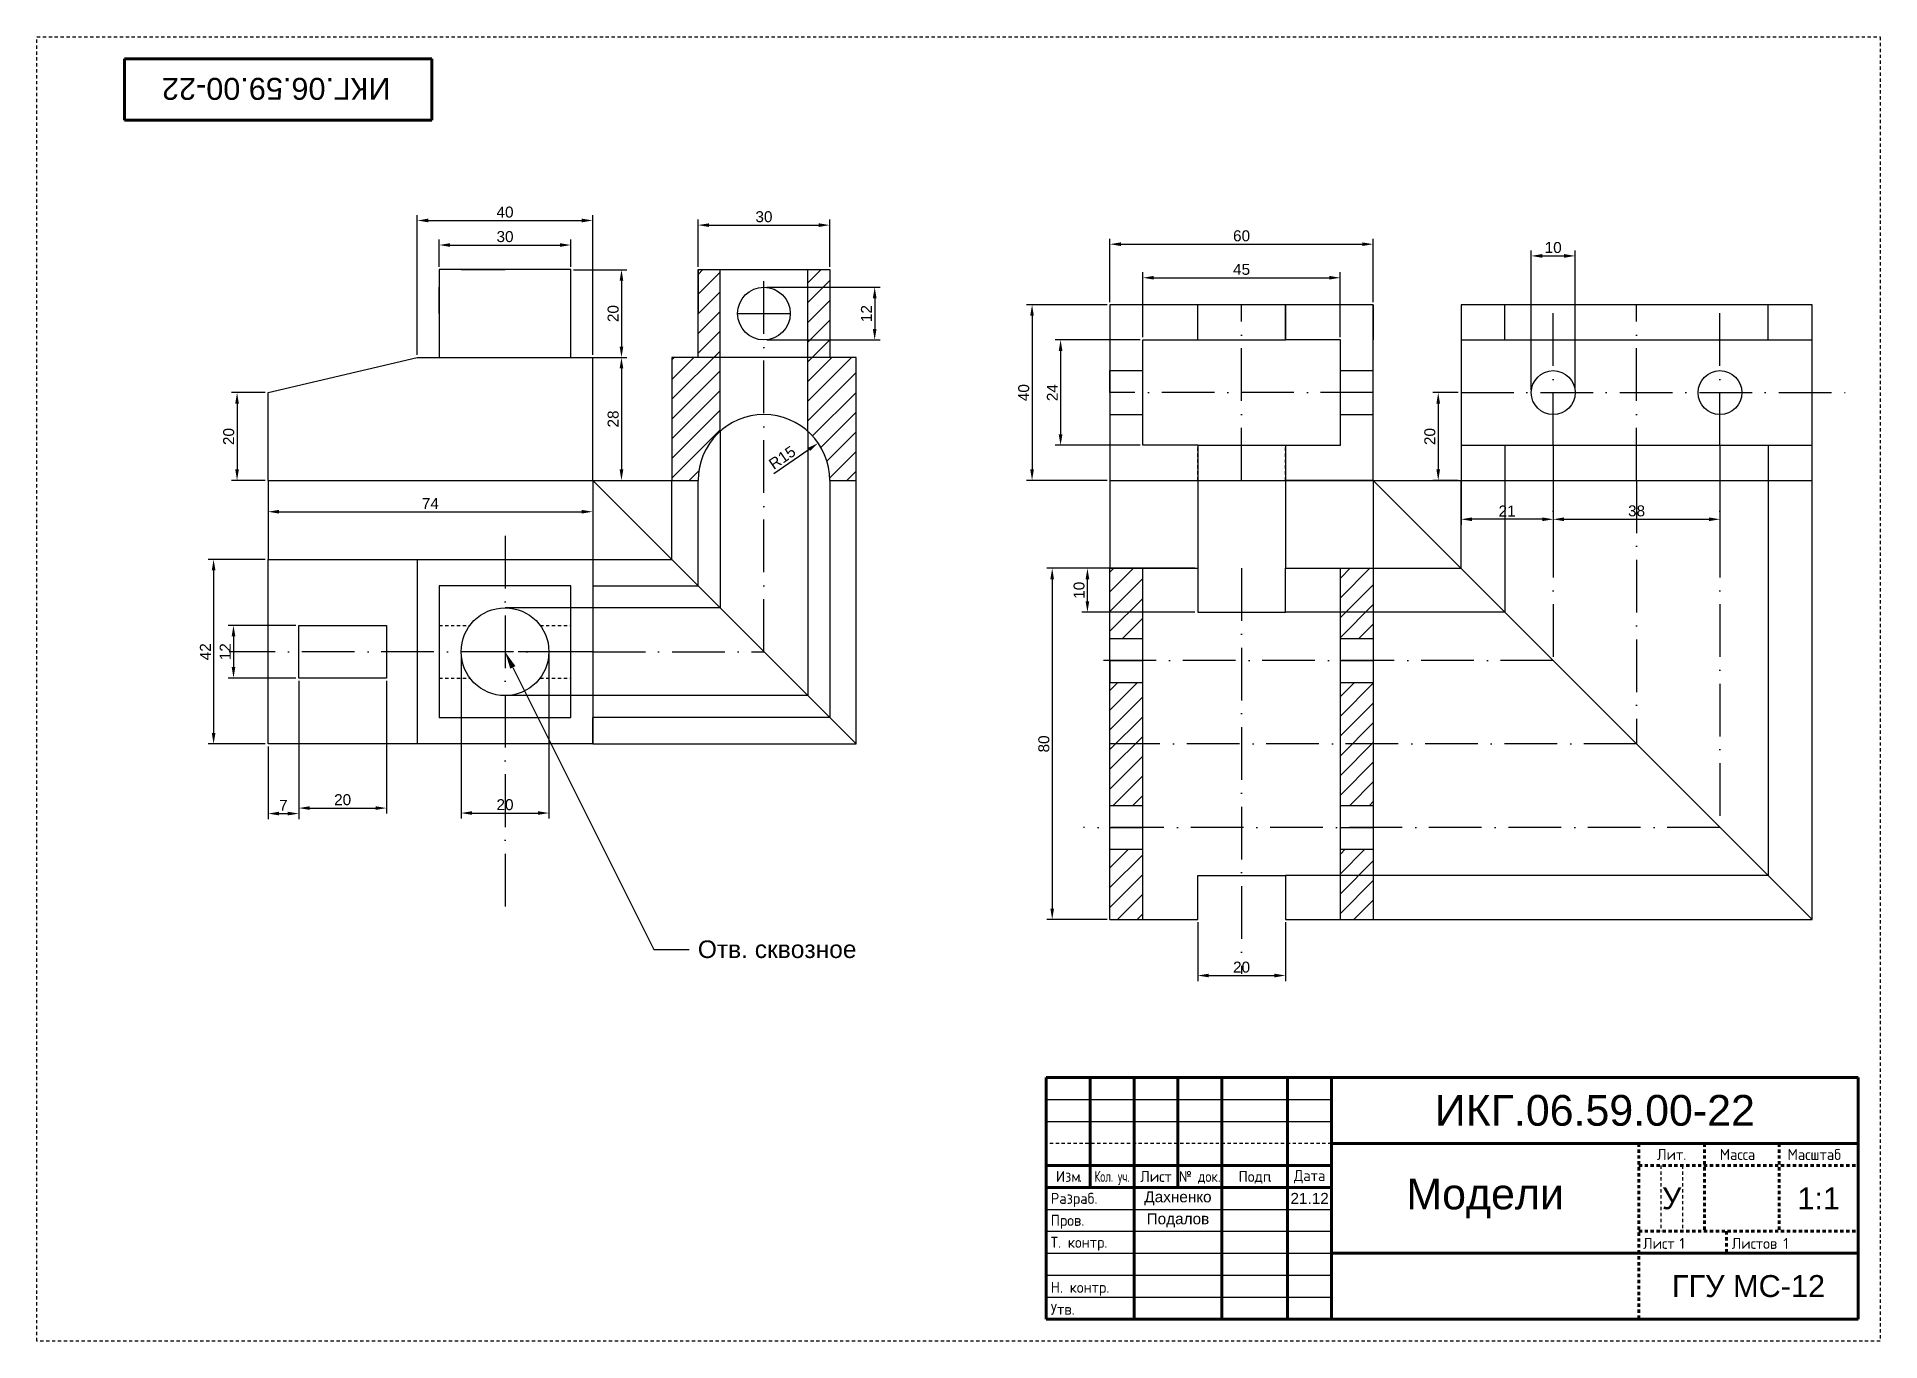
# Model space of a CAD drawing. Header units: millimetres. Extents: x 3198 to 3618, y 2281 to 2578.
import ezdxf
from ezdxf import colors
from ezdxf.entities.mleader import LeaderData, LeaderLine
from ezdxf.enums import TextEntityAlignment as Align
from ezdxf.math import Vec2, Vec3

# ---------------------------------------------------------------- set-up
doc = ezdxf.new("R2010")
doc.units = ezdxf.units.MM
doc.linetypes.add('ACAD_ISO10W100', pattern=[18, 12, -3, 0, -3])
doc.linetypes.add('JIS_02_0.7', pattern=[1.35, 0.75, -0.6])
doc.layers.add('контур', color=7, linetype='Continuous', lineweight=30)
for name, color, linetype in [('оси', 230, 'ACAD_ISO10W100'), ('проекционные', 50, 'Continuous'), ('размеры', 11, 'Continuous'), ('штриховк', 7, 'JIS_02_0.7')]:
    doc.layers.add(name, color=color, linetype=linetype)
doc.styles.add('GOST-2.304_Type-B', font='GOST Common.ttf')
doc.styles.get("Standard").update_dxf_attribs({"font": 'arial.ttf'})
doc.dimstyles.new('ISO-25', dxfattribs={"dimtxt": 2.5, "dimasz": 2.5, "dimexe": 1.25, "dimexo": 0.625, "dimtad": 1, "dimtxsty": 'Standard', "dimcen": 2.5, "dimadec": 0, "dimazin": 0, "dimtfac": 1, "dimtmove": 0, "dimatfit": 3, "dimfxl": 1, "dimarcsym": 0})
pattern_1 = [(45, (100.0193, 276.7203), (-2.245064, 2.245064), [])]

msp = doc.modelspace()

# ---------------------------------------------------------------- texts
at = {"insert": (3252.423, 2566.238), "char_height": 5, "attachment_point": 5, "rotation": 180}
msp.add_mtext_dynamic_manual_height_columns('ИКГ.06.59.00-22', width=70, gutter_width=12.5, heights=[0], dxfattribs=at)
at = {"attachment_point": 5}
for s, width, insert, char_height in [('ИКГ.06.59.00-22', 120, (3552.878, 2333.532), 7), ('Дахненко', 20, (3457.878, 2313.532), 2.5), ('21.12', 10, (3487.878, 2313.532), 2.5), ('Модели', 70, (3527.878, 2313.532), 7), ('У', 5, (3570.378, 2313.532), 5), ('1:1', 18, (3603.878, 2313.532), 5), ('Подалов', 20, (3457.878, 2308.532), 2.5), ('ГГУ МС-12', 50, (3587.878, 2293.532), 5)]:
    msp.add_mtext_dynamic_manual_height_columns(s, width=width, gutter_width=12.5, heights=[0], dxfattribs=dict(at, insert=insert, char_height=char_height))

# ---------------------------------------------------------------- blocks, each defined once
blk = doc.blocks.new('*D71')
at = {"layer": 'Defpoints', "color": 0, "transparency": 16777216}
for p in [(3250.55, 2477.02), (3324.55, 2477.02), (3324.55, 2469.9)]:
    blk.add_point(p, dxfattribs=at)
at = {"layer": 'размеры', "color": 0, "lineweight": -2, "transparency": 16777216}
for p, q in [((3250.55, 2476.4), (3250.55, 2468.65)), ((3324.55, 2476.4), (3324.55, 2468.65)), ((3253.05, 2469.9), (3322.05, 2469.9))]:
    blk.add_line(p, q, dxfattribs=at)
at = {"layer": 'размеры', "color": 0, "transparency": 16777216}
for points in [[(3253.05, 2470.32), (3253.05, 2469.49), (3250.55, 2469.9)], [(3322.05, 2470.32), (3322.05, 2469.49), (3324.55, 2469.9)]]:
    blk.add_solid(points, dxfattribs=at)
at = {"layer": 'размеры', "color": 0, "transparency": 16777216, "insert": (3287.55, 2471.78), "char_height": 2.5, "attachment_point": 5}
blk.add_mtext('74', dxfattribs=at)
blk = doc.blocks.new('*D72')
at = {"layer": 'Defpoints', "color": 0, "transparency": 16777216}
for p in [(3250.55, 2497.02), (3243.49, 2477.02), (3250.55, 2477.02)]:
    blk.add_point(p, dxfattribs=at)
at = {"layer": 'размеры', "color": 0, "lineweight": -2, "transparency": 16777216}
for p, q in [((3249.92, 2497.02), (3242.24, 2497.02)), ((3243.49, 2494.52), (3243.49, 2479.52)), ((3249.92, 2477.02), (3242.24, 2477.02))]:
    blk.add_line(p, q, dxfattribs=at)
at = {"layer": 'размеры', "color": 0, "transparency": 16777216}
for points in [[(3243.08, 2494.52), (3243.91, 2494.52), (3243.49, 2497.02)], [(3243.08, 2479.52), (3243.91, 2479.52), (3243.49, 2477.02)]]:
    blk.add_solid(points, dxfattribs=at)
at = {"layer": 'размеры', "color": 0, "transparency": 16777216, "insert": (3241.59, 2487.02), "char_height": 2.5, "attachment_point": 5, "rotation": 90}
blk.add_mtext('20', dxfattribs=at)
blk = doc.blocks.new('*D73')
at = {"layer": 'Defpoints', "color": 0, "transparency": 16777216}
for p in [(3324.55, 2536.22), (3284.55, 2505.02), (3324.55, 2505.02)]:
    blk.add_point(p, dxfattribs=at)
at = {"layer": 'размеры', "color": 0, "lineweight": -2, "transparency": 16777216}
for p, q in [((3284.55, 2505.65), (3284.55, 2537.47)), ((3324.55, 2505.65), (3324.55, 2537.47)), ((3287.05, 2536.22), (3322.05, 2536.22))]:
    blk.add_line(p, q, dxfattribs=at)
at = {"layer": 'размеры', "color": 0, "transparency": 16777216}
for points in [[(3287.05, 2536.64), (3287.05, 2535.8), (3284.55, 2536.22)], [(3322.05, 2536.64), (3322.05, 2535.8), (3324.55, 2536.22)]]:
    blk.add_solid(points, dxfattribs=at)
at = {"layer": 'размеры', "color": 0, "transparency": 16777216, "insert": (3304.55, 2538.12), "char_height": 2.5, "attachment_point": 5}
blk.add_mtext('40', dxfattribs=at)
blk = doc.blocks.new('*D74')
at = {"layer": 'Defpoints', "color": 0, "transparency": 16777216}
for p in [(3319.55, 2530.64), (3289.55, 2525.02), (3319.55, 2525.02)]:
    blk.add_point(p, dxfattribs=at)
at = {"layer": 'размеры', "color": 0, "lineweight": -2, "transparency": 16777216}
for p, q in [((3289.55, 2525.65), (3289.55, 2531.89)), ((3292.05, 2530.64), (3317.05, 2530.64)), ((3319.55, 2525.65), (3319.55, 2531.89))]:
    blk.add_line(p, q, dxfattribs=at)
at = {"layer": 'размеры', "color": 0, "transparency": 16777216}
for points in [[(3292.05, 2531.05), (3292.05, 2530.22), (3289.55, 2530.64)], [(3317.05, 2531.05), (3317.05, 2530.22), (3319.55, 2530.64)]]:
    blk.add_solid(points, dxfattribs=at)
at = {"layer": 'размеры', "color": 0, "transparency": 16777216, "insert": (3304.55, 2532.54), "char_height": 2.5, "attachment_point": 5}
blk.add_mtext('30', dxfattribs=at)
blk = doc.blocks.new('*D75')
at = {"layer": 'Defpoints', "color": 0, "transparency": 16777216}
for p in [(3324.55, 2505.02), (3324.55, 2477.02), (3331.09, 2477.02)]:
    blk.add_point(p, dxfattribs=at)
at = {"layer": 'размеры', "color": 0, "lineweight": -2, "transparency": 16777216}
for p, q in [((3325.17, 2505.02), (3332.34, 2505.02)), ((3331.09, 2502.52), (3331.09, 2479.52)), ((3325.17, 2477.02), (3332.34, 2477.02))]:
    blk.add_line(p, q, dxfattribs=at)
at = {"layer": 'размеры', "color": 0, "transparency": 16777216}
for points in [[(3330.67, 2502.52), (3331.5, 2502.52), (3331.09, 2505.02)], [(3330.67, 2479.52), (3331.5, 2479.52), (3331.09, 2477.02)]]:
    blk.add_solid(points, dxfattribs=at)
at = {"layer": 'размеры', "color": 0, "transparency": 16777216, "insert": (3329.19, 2491.02), "char_height": 2.5, "attachment_point": 5, "rotation": 90}
blk.add_mtext('28', dxfattribs=at)
blk = doc.blocks.new('*D76')
at = {"layer": 'Defpoints', "color": 0, "transparency": 16777216}
for p in [(3319.55, 2525.02), (3319.55, 2505.02), (3331.09, 2505.02)]:
    blk.add_point(p, dxfattribs=at)
at = {"layer": 'размеры', "color": 0, "lineweight": -2, "transparency": 16777216}
for p, q in [((3320.17, 2525.02), (3332.34, 2525.02)), ((3331.09, 2522.52), (3331.09, 2507.52)), ((3320.17, 2505.02), (3332.34, 2505.02))]:
    blk.add_line(p, q, dxfattribs=at)
at = {"layer": 'размеры', "color": 0, "transparency": 16777216}
for points in [[(3330.67, 2522.52), (3331.5, 2522.52), (3331.09, 2525.02)], [(3330.67, 2507.52), (3331.5, 2507.52), (3331.09, 2505.02)]]:
    blk.add_solid(points, dxfattribs=at)
at = {"layer": 'размеры', "color": 0, "transparency": 16777216, "insert": (3329.19, 2515.02), "char_height": 2.5, "attachment_point": 5, "rotation": 90}
blk.add_mtext('20', dxfattribs=at)
blk = doc.blocks.new('*D77')
at = {"layer": 'Defpoints', "color": 0, "transparency": 16777216}
for p in [(3250.55, 2459.02), (3238.15, 2417.02), (3250.55, 2417.02)]:
    blk.add_point(p, dxfattribs=at)
at = {"layer": 'размеры', "color": 0, "lineweight": -2, "transparency": 16777216}
for p, q in [((3249.92, 2459.02), (3236.9, 2459.02)), ((3238.15, 2456.52), (3238.15, 2419.52)), ((3249.92, 2417.02), (3236.9, 2417.02))]:
    blk.add_line(p, q, dxfattribs=at)
at = {"layer": 'размеры', "color": 0, "transparency": 16777216}
for points in [[(3237.73, 2456.52), (3238.57, 2456.52), (3238.15, 2459.02)], [(3237.73, 2419.52), (3238.57, 2419.52), (3238.15, 2417.02)]]:
    blk.add_solid(points, dxfattribs=at)
at = {"layer": 'размеры', "color": 0, "transparency": 16777216, "insert": (3236.27, 2438.02), "char_height": 2.5, "attachment_point": 5, "rotation": 90}
blk.add_mtext('42', dxfattribs=at)
blk = doc.blocks.new('*D78')
at = {"layer": 'Defpoints', "color": 0, "transparency": 16777216}
for p in [(3257.55, 2444.02), (3242.68, 2432.02), (3257.55, 2432.02)]:
    blk.add_point(p, dxfattribs=at)
at = {"layer": 'размеры', "color": 0, "lineweight": -2, "transparency": 16777216}
for p, q in [((3256.92, 2444.02), (3241.43, 2444.02)), ((3242.68, 2441.52), (3242.68, 2434.52)), ((3256.92, 2432.02), (3241.43, 2432.02))]:
    blk.add_line(p, q, dxfattribs=at)
at = {"layer": 'размеры', "color": 0, "transparency": 16777216}
for points in [[(3242.27, 2441.52), (3243.1, 2441.52), (3242.68, 2444.02)], [(3242.27, 2434.52), (3243.1, 2434.52), (3242.68, 2432.02)]]:
    blk.add_solid(points, dxfattribs=at)
at = {"layer": 'размеры', "color": 0, "transparency": 16777216, "insert": (3240.8, 2438.02), "char_height": 2.5, "attachment_point": 5, "rotation": 90}
blk.add_mtext('12', dxfattribs=at)
blk = doc.blocks.new('*D79')
at = {"layer": 'Defpoints', "color": 0, "transparency": 16777216}
for p in [(3257.55, 2432.02), (3277.55, 2432.02), (3277.55, 2402.41)]:
    blk.add_point(p, dxfattribs=at)
at = {"layer": 'размеры', "color": 0, "lineweight": -2, "transparency": 16777216}
for p, q in [((3257.55, 2431.4), (3257.55, 2401.16)), ((3277.55, 2431.4), (3277.55, 2401.16)), ((3260.05, 2402.41), (3275.05, 2402.41))]:
    blk.add_line(p, q, dxfattribs=at)
at = {"layer": 'размеры', "color": 0, "transparency": 16777216}
for points in [[(3260.05, 2402.83), (3260.05, 2402), (3257.55, 2402.41)], [(3275.05, 2402.83), (3275.05, 2402), (3277.55, 2402.41)]]:
    blk.add_solid(points, dxfattribs=at)
at = {"layer": 'размеры', "color": 0, "transparency": 16777216, "insert": (3267.55, 2404.31), "char_height": 2.5, "attachment_point": 5}
blk.add_mtext('20', dxfattribs=at)
blk = doc.blocks.new('*D80')
at = {"layer": 'Defpoints', "color": 0, "transparency": 16777216}
for p in [(3250.55, 2417.02), (3257.55, 2417.02), (3257.55, 2401.16)]:
    blk.add_point(p, dxfattribs=at)
at = {"layer": 'размеры', "color": 0, "lineweight": -2, "transparency": 16777216}
for p, q in [((3250.55, 2416.4), (3250.55, 2399.91)), ((3257.55, 2416.4), (3257.55, 2399.91)), ((3253.05, 2401.16), (3255.05, 2401.16))]:
    blk.add_line(p, q, dxfattribs=at)
at = {"layer": 'размеры', "color": 0, "transparency": 16777216}
for points in [[(3253.05, 2401.58), (3253.05, 2400.75), (3250.55, 2401.16)], [(3255.05, 2401.58), (3255.05, 2400.75), (3257.55, 2401.16)]]:
    blk.add_solid(points, dxfattribs=at)
at = {"layer": 'размеры', "color": 0, "transparency": 16777216, "insert": (3254.05, 2403.04), "char_height": 2.5, "attachment_point": 5}
blk.add_mtext('7', dxfattribs=at)
blk = doc.blocks.new('*D81')
at = {"layer": 'Defpoints', "color": 0, "transparency": 16777216}
for p in [(3294.55, 2438.02), (3314.55, 2438.02), (3314.55, 2401.28)]:
    blk.add_point(p, dxfattribs=at)
at = {"layer": 'размеры', "color": 0, "lineweight": -2, "transparency": 16777216}
for p, q in [((3294.55, 2437.4), (3294.55, 2400.03)), ((3314.55, 2437.4), (3314.55, 2400.03)), ((3297.05, 2401.28), (3312.05, 2401.28))]:
    blk.add_line(p, q, dxfattribs=at)
at = {"layer": 'размеры', "color": 0, "transparency": 16777216}
for points in [[(3297.05, 2401.7), (3297.05, 2400.87), (3294.55, 2401.28)], [(3312.05, 2401.7), (3312.05, 2400.87), (3314.55, 2401.28)]]:
    blk.add_solid(points, dxfattribs=at)
at = {"layer": 'размеры', "color": 0, "transparency": 16777216, "insert": (3304.55, 2403.18), "char_height": 2.5, "attachment_point": 5}
blk.add_mtext('20', dxfattribs=at)
blk = doc.blocks.new('*D82')
at = {"layer": 'Defpoints', "color": 0, "transparency": 16777216}
for p in [(3375.9, 2485.53), (3363.55, 2477.02)]:
    blk.add_point(p, dxfattribs=at)
at = {"layer": 'размеры', "color": 0, "lineweight": -2, "transparency": 16777216}
blk.add_line((3365.82, 2478.59), (3373.84, 2484.11), dxfattribs=at)
at = {"layer": 'размеры', "color": 0, "transparency": 16777216}
blk.add_solid([(3373.61, 2484.46), (3374.08, 2483.77), (3375.9, 2485.53)], dxfattribs=at)
at = {"layer": 'размеры', "color": 0, "transparency": 16777216, "insert": (3367.72, 2482.21), "char_height": 2.5, "attachment_point": 5, "rotation": 34.5568}
blk.add_mtext('R15', dxfattribs=at)
blk = doc.blocks.new('*D83')
at = {"layer": 'Defpoints', "color": 0, "transparency": 16777216}
for p in [(3363.55, 2521.02), (3363.55, 2509.02), (3388.78, 2509.02)]:
    blk.add_point(p, dxfattribs=at)
at = {"layer": 'размеры', "color": 0, "lineweight": -2, "transparency": 16777216}
for p, q in [((3364.17, 2521.02), (3390.03, 2521.02)), ((3388.78, 2518.52), (3388.78, 2511.52)), ((3364.17, 2509.02), (3390.03, 2509.02))]:
    blk.add_line(p, q, dxfattribs=at)
at = {"layer": 'размеры', "color": 0, "transparency": 16777216}
for points in [[(3388.36, 2518.52), (3389.2, 2518.52), (3388.78, 2521.02)], [(3388.36, 2511.52), (3389.2, 2511.52), (3388.78, 2509.02)]]:
    blk.add_solid(points, dxfattribs=at)
at = {"layer": 'размеры', "color": 0, "transparency": 16777216, "insert": (3386.9, 2515.02), "char_height": 2.5, "attachment_point": 5, "rotation": 90}
blk.add_mtext('12', dxfattribs=at)
blk = doc.blocks.new('*D84')
at = {"layer": 'Defpoints', "color": 0, "transparency": 16777216}
for p in [(3378.55, 2535.17), (3348.55, 2525.02), (3378.55, 2525.02)]:
    blk.add_point(p, dxfattribs=at)
at = {"layer": 'размеры', "color": 0, "lineweight": -2, "transparency": 16777216}
for p, q in [((3348.55, 2525.65), (3348.55, 2536.42)), ((3351.05, 2535.17), (3376.05, 2535.17)), ((3378.55, 2525.65), (3378.55, 2536.42))]:
    blk.add_line(p, q, dxfattribs=at)
at = {"layer": 'размеры', "color": 0, "transparency": 16777216}
for points in [[(3351.05, 2535.58), (3351.05, 2534.75), (3348.55, 2535.17)], [(3376.05, 2535.58), (3376.05, 2534.75), (3378.55, 2535.17)]]:
    blk.add_solid(points, dxfattribs=at)
at = {"layer": 'размеры', "color": 0, "transparency": 16777216, "insert": (3363.55, 2537.07), "char_height": 2.5, "attachment_point": 5}
blk.add_mtext('30', dxfattribs=at)
blk = doc.blocks.new('*D85')
at = {"layer": 'Defpoints', "color": 0, "transparency": 16777216}
for p in [(3502.38, 2530.82), (3442.38, 2517.02), (3502.38, 2517.02)]:
    blk.add_point(p, dxfattribs=at)
at = {"layer": 'размеры', "color": 0, "lineweight": -2, "transparency": 16777216}
for p, q in [((3442.38, 2517.65), (3442.38, 2532.07)), ((3444.88, 2530.82), (3499.88, 2530.82)), ((3502.38, 2517.65), (3502.38, 2532.07))]:
    blk.add_line(p, q, dxfattribs=at)
at = {"layer": 'размеры', "color": 0, "transparency": 16777216}
for points in [[(3444.88, 2531.24), (3444.88, 2530.41), (3442.38, 2530.82)], [(3499.88, 2531.24), (3499.88, 2530.41), (3502.38, 2530.82)]]:
    blk.add_solid(points, dxfattribs=at)
at = {"layer": 'размеры', "color": 0, "transparency": 16777216, "insert": (3472.38, 2532.72), "char_height": 2.5, "attachment_point": 5}
blk.add_mtext('60', dxfattribs=at)
blk = doc.blocks.new('*D86')
at = {"layer": 'Defpoints', "color": 0, "transparency": 16777216}
for p in [(3494.88, 2523.18), (3449.88, 2509.02), (3494.88, 2509.02)]:
    blk.add_point(p, dxfattribs=at)
at = {"layer": 'размеры', "color": 0, "lineweight": -2, "transparency": 16777216}
for p, q in [((3449.88, 2509.65), (3449.88, 2524.43)), ((3494.88, 2509.65), (3494.88, 2524.43)), ((3452.38, 2523.18), (3492.38, 2523.18))]:
    blk.add_line(p, q, dxfattribs=at)
at = {"layer": 'размеры', "color": 0, "transparency": 16777216}
for points in [[(3452.38, 2523.6), (3452.38, 2522.77), (3449.88, 2523.18)], [(3492.38, 2523.6), (3492.38, 2522.77), (3494.88, 2523.18)]]:
    blk.add_solid(points, dxfattribs=at)
at = {"layer": 'размеры', "color": 0, "transparency": 16777216, "insert": (3472.38, 2525.08), "char_height": 2.5, "attachment_point": 5}
blk.add_mtext('45', dxfattribs=at)
blk = doc.blocks.new('*D87')
at = {"layer": 'Defpoints', "color": 0, "transparency": 16777216}
for p in [(3449.88, 2509.02), (3431.14, 2485.02), (3449.88, 2485.02)]:
    blk.add_point(p, dxfattribs=at)
at = {"layer": 'размеры', "color": 0, "lineweight": -2, "transparency": 16777216}
for p, q in [((3449.26, 2509.02), (3429.89, 2509.02)), ((3431.14, 2506.52), (3431.14, 2487.52)), ((3449.26, 2485.02), (3429.89, 2485.02))]:
    blk.add_line(p, q, dxfattribs=at)
at = {"layer": 'размеры', "color": 0, "transparency": 16777216}
for points in [[(3430.72, 2506.52), (3431.56, 2506.52), (3431.14, 2509.02)], [(3430.72, 2487.52), (3431.56, 2487.52), (3431.14, 2485.02)]]:
    blk.add_solid(points, dxfattribs=at)
at = {"layer": 'размеры', "color": 0, "transparency": 16777216, "insert": (3429.26, 2497.02), "char_height": 2.5, "attachment_point": 5, "rotation": 90}
blk.add_mtext('24', dxfattribs=at)
blk = doc.blocks.new('*D88')
at = {"layer": 'Defpoints', "color": 0, "transparency": 16777216}
for p in [(3442.38, 2517.02), (3424.64, 2477.02), (3442.38, 2477.02)]:
    blk.add_point(p, dxfattribs=at)
at = {"layer": 'размеры', "color": 0, "lineweight": -2, "transparency": 16777216}
for p, q in [((3441.76, 2517.02), (3423.39, 2517.02)), ((3424.64, 2514.52), (3424.64, 2479.52)), ((3441.76, 2477.02), (3423.39, 2477.02))]:
    blk.add_line(p, q, dxfattribs=at)
at = {"layer": 'размеры', "color": 0, "transparency": 16777216}
for points in [[(3424.22, 2514.52), (3425.05, 2514.52), (3424.64, 2517.02)], [(3424.22, 2479.52), (3425.05, 2479.52), (3424.64, 2477.02)]]:
    blk.add_solid(points, dxfattribs=at)
at = {"layer": 'размеры', "color": 0, "transparency": 16777216, "insert": (3422.74, 2497.02), "char_height": 2.5, "attachment_point": 5, "rotation": 90}
blk.add_mtext('40', dxfattribs=at)
blk = doc.blocks.new('*D89')
at = {"layer": 'Defpoints', "color": 0, "transparency": 16777216}
for p in [(3548.38, 2528.15), (3538.38, 2497.02), (3548.38, 2497.02)]:
    blk.add_point(p, dxfattribs=at)
at = {"layer": 'размеры', "color": 0, "lineweight": -2, "transparency": 16777216}
for p, q in [((3538.38, 2497.65), (3538.38, 2529.4)), ((3548.38, 2497.65), (3548.38, 2529.4)), ((3540.88, 2528.15), (3545.88, 2528.15))]:
    blk.add_line(p, q, dxfattribs=at)
at = {"layer": 'размеры', "color": 0, "transparency": 16777216}
for points in [[(3540.88, 2528.57), (3540.88, 2527.73), (3538.38, 2528.15)], [(3545.88, 2528.57), (3545.88, 2527.73), (3548.38, 2528.15)]]:
    blk.add_solid(points, dxfattribs=at)
at = {"layer": 'размеры', "color": 0, "transparency": 16777216, "insert": (3543.38, 2530.05), "char_height": 2.5, "attachment_point": 5}
blk.add_mtext('10', dxfattribs=at)
blk = doc.blocks.new('*D90')
at = {"layer": 'Defpoints', "color": 0, "transparency": 16777216}
for p in [(3522.38, 2485.02), (3543.38, 2485.02), (3522.38, 2468.18)]:
    blk.add_point(p, dxfattribs=at)
at = {"layer": 'размеры', "color": 0, "lineweight": -2, "transparency": 16777216}
for p, q in [((3522.38, 2484.4), (3522.38, 2466.93)), ((3543.38, 2484.4), (3543.38, 2466.93)), ((3540.88, 2468.18), (3524.88, 2468.18))]:
    blk.add_line(p, q, dxfattribs=at)
at = {"layer": 'размеры', "color": 0, "transparency": 16777216}
for points in [[(3524.88, 2468.6), (3524.88, 2467.76), (3522.38, 2468.18)], [(3540.88, 2468.6), (3540.88, 2467.76), (3543.38, 2468.18)]]:
    blk.add_solid(points, dxfattribs=at)
at = {"layer": 'размеры', "color": 0, "transparency": 16777216, "insert": (3532.88, 2470.06), "char_height": 2.5, "attachment_point": 5}
blk.add_mtext('21', dxfattribs=at)
blk = doc.blocks.new('*D91')
at = {"layer": 'Defpoints', "color": 0, "transparency": 16777216}
for p in [(3543.38, 2485.02), (3581.38, 2485.02), (3581.38, 2468.18)]:
    blk.add_point(p, dxfattribs=at)
at = {"layer": 'размеры', "color": 0, "lineweight": -2, "transparency": 16777216}
for p, q in [((3543.38, 2484.4), (3543.38, 2466.93)), ((3581.38, 2484.4), (3581.38, 2466.93)), ((3545.88, 2468.18), (3578.88, 2468.18))]:
    blk.add_line(p, q, dxfattribs=at)
at = {"layer": 'размеры', "color": 0, "transparency": 16777216}
for points in [[(3545.88, 2468.6), (3545.88, 2467.76), (3543.38, 2468.18)], [(3578.88, 2468.6), (3578.88, 2467.76), (3581.38, 2468.18)]]:
    blk.add_solid(points, dxfattribs=at)
at = {"layer": 'размеры', "color": 0, "transparency": 16777216, "insert": (3562.38, 2470.08), "char_height": 2.5, "attachment_point": 5}
blk.add_mtext('38', dxfattribs=at)
blk = doc.blocks.new('*D92')
at = {"layer": 'Defpoints', "color": 0, "transparency": 16777216}
for p in [(3522.38, 2497.02), (3517.19, 2477.02), (3522.38, 2477.02)]:
    blk.add_point(p, dxfattribs=at)
at = {"layer": 'размеры', "color": 0, "lineweight": -2, "transparency": 16777216}
for p, q in [((3521.76, 2497.02), (3515.94, 2497.02)), ((3517.19, 2494.52), (3517.19, 2479.52)), ((3521.76, 2477.02), (3515.94, 2477.02))]:
    blk.add_line(p, q, dxfattribs=at)
at = {"layer": 'размеры', "color": 0, "transparency": 16777216}
for points in [[(3516.77, 2494.52), (3517.6, 2494.52), (3517.19, 2497.02)], [(3516.77, 2479.52), (3517.6, 2479.52), (3517.19, 2477.02)]]:
    blk.add_solid(points, dxfattribs=at)
at = {"layer": 'размеры', "color": 0, "transparency": 16777216, "insert": (3515.28, 2487.02), "char_height": 2.5, "attachment_point": 5, "rotation": 90}
blk.add_mtext('20', dxfattribs=at)
blk = doc.blocks.new('*D93')
at = {"layer": 'Defpoints', "color": 0, "transparency": 16777216}
for p in [(3462.38, 2377.02), (3482.38, 2377.02), (3482.38, 2364.28)]:
    blk.add_point(p, dxfattribs=at)
at = {"layer": 'размеры', "color": 0, "lineweight": -2, "transparency": 16777216}
for p, q in [((3462.38, 2376.4), (3462.38, 2363.03)), ((3482.38, 2376.4), (3482.38, 2363.03)), ((3464.88, 2364.28), (3479.88, 2364.28))]:
    blk.add_line(p, q, dxfattribs=at)
at = {"layer": 'размеры', "color": 0, "transparency": 16777216}
for points in [[(3464.88, 2364.7), (3464.88, 2363.87), (3462.38, 2364.28)], [(3479.88, 2364.7), (3479.88, 2363.87), (3482.38, 2364.28)]]:
    blk.add_solid(points, dxfattribs=at)
at = {"layer": 'размеры', "color": 0, "transparency": 16777216, "insert": (3472.38, 2366.18), "char_height": 2.5, "attachment_point": 5}
blk.add_mtext('20', dxfattribs=at)
blk = doc.blocks.new('*D94')
at = {"layer": 'Defpoints', "color": 0, "transparency": 16777216}
for p in [(3442.38, 2457.02), (3429.23, 2377.02), (3442.38, 2377.02)]:
    blk.add_point(p, dxfattribs=at)
at = {"layer": 'размеры', "color": 0, "lineweight": -2, "transparency": 16777216}
for p, q in [((3441.76, 2457.02), (3427.98, 2457.02)), ((3429.23, 2454.52), (3429.23, 2379.52)), ((3441.76, 2377.02), (3427.98, 2377.02))]:
    blk.add_line(p, q, dxfattribs=at)
at = {"layer": 'размеры', "color": 0, "transparency": 16777216}
for points in [[(3428.81, 2454.52), (3429.64, 2454.52), (3429.23, 2457.02)], [(3428.81, 2379.52), (3429.64, 2379.52), (3429.23, 2377.02)]]:
    blk.add_solid(points, dxfattribs=at)
at = {"layer": 'размеры', "color": 0, "transparency": 16777216, "insert": (3427.33, 2417.02), "char_height": 2.5, "attachment_point": 5, "rotation": 90}
blk.add_mtext('80', dxfattribs=at)
blk = doc.blocks.new('*D95')
at = {"layer": 'Defpoints', "color": 0, "transparency": 16777216}
for p in [(3437.26, 2457.02), (3462.38, 2457.02), (3462.38, 2447.02)]:
    blk.add_point(p, dxfattribs=at)
at = {"layer": 'размеры', "color": 0, "lineweight": -2, "transparency": 16777216}
for p, q in [((3461.76, 2457.02), (3436.01, 2457.02)), ((3437.26, 2449.52), (3437.26, 2454.52)), ((3461.76, 2447.02), (3436.01, 2447.02))]:
    blk.add_line(p, q, dxfattribs=at)
at = {"layer": 'размеры', "color": 0, "transparency": 16777216}
for points in [[(3436.84, 2454.52), (3437.67, 2454.52), (3437.26, 2457.02)], [(3436.84, 2449.52), (3437.67, 2449.52), (3437.26, 2447.02)]]:
    blk.add_solid(points, dxfattribs=at)
at = {"layer": 'размеры', "color": 0, "transparency": 16777216, "insert": (3435.36, 2452.02), "char_height": 2.5, "attachment_point": 5, "rotation": 90}
blk.add_mtext('10', dxfattribs=at)
blk = doc.blocks.new('ACAD_SPDS_TB_08')
at = {"linetype": 'Continuous', "lineweight": 60}
for p, q in [((0, 0), (0, -14)), ((70, 0), (0, 0)), ((70, 0), (70, -14)), ((70, -14), (0, -14))]:
    blk.add_line(p, q, dxfattribs=at)
at = {"style": 'GOST-2.304_Type-B', "flags": 8}
blk.add_attdef('ОБОЗНАЧЕНИЕ_ДОКУМЕНТА', text='', height=5, dxfattribs=at).set_placement((35, -7), align=Align.MIDDLE_CENTER)
at = {"style": 'GOST-2.304_Type-B', "flags": 1}
blk.add_attdef('ИДЕНТИФИКАТОР_НАДПИСИ', (-0.4, -20.95), '', height=2.5, dxfattribs=at)
blk = doc.blocks.new('ACAD_SPDS_TB_06')
at = {"linetype": 'Continuous', "lineweight": 60}
for p, q in [((-185, 55), (0, 55)), ((-185, 55), (-185, 0)), ((-175, 55), (-175, 30)), ((-165, 55), (-165, 0)), ((-155, 55), (-155, 30)), ((-145, 55), (-145, 0)), ((-130, 55), (-130, 0)), ((-120, 55), (-120, 0)), ((0, 55), (0, 0)), ((-120, 40), (0, 40)), ((-185, 35), (-120, 35)), ((-185, 30), (-120, 30)), ((-120, 15), (0, 15)), ((-185, 0), (0, 0))]:
    blk.add_line(p, q, dxfattribs=at)
at = {"linetype": 'Continuous', "lineweight": 25}
for p, q in [((-185, 50), (-120, 50)), ((-185, 45), (-120, 45)), ((-185, 25), (-120, 25)), ((-185, 20), (-120, 20)), ((-185, 15), (-120, 15)), ((-185, 10), (-120, 10)), ((-185, 5), (-120, 5))]:
    blk.add_line(p, q, dxfattribs=at)
at = {"lineweight": 25}
blk.add_line((-120, 40), (-185, 40), dxfattribs=at)
at = {"lineweight": 60}
for p, q in [((-50, 40), (-50, 0)), ((-35, 40), (-35, 20)), ((-18, 40), (-18, 20)), ((-50, 35), (0, 35)), ((-50, 20), (0, 20)), ((-30, 20), (-30, 15))]:
    blk.add_line(p, q, dxfattribs=at)
for p, q in [((-45, 35), (-45, 20)), ((-40, 35), (-40, 20)), ((-130, 20), (-120, 20))]:
    blk.add_line(p, q)
at = {"style": 'GOST-2.304_Type-B'}
for s, p in [('Изм', (-180, 31.25)), ('Лист', (-160, 31.25)), ('Подп', (-137.5, 31.25)), ('Дата', (-125, 31.44))]:
    blk.add_text(s, height=2.5, dxfattribs=at).set_placement(p, align=Align.CENTER)
at = {"style": 'GOST-2.304_Type-B', "width": 0.70447}
blk.add_text('Кол. уч.', height=2.5, dxfattribs=at).set_placement((-174, 31.25), (-166, 31.25), align=Align.FIT)
at = {"style": 'GOST-2.304_Type-B', "width": 0.9}
blk.add_text('№ док.', height=2.5, dxfattribs=at).set_placement((-150, 31.25), align=Align.CENTER)
at = {"style": 'GOST-2.304_Type-B'}
for s, p in [('.', (-177.56, 31.25)), ('.', (-134.25, 31.25)), ('Разраб.', (-184, 26.25)), ('Пров.', (-184, 21.25)), ('Т. контр.', (-184, 16.25)), ('Лист', (-49.02, 16)), ('Листов', (-28.83, 16)), ('Н. контр.', (-184, 6)), ('Утв.', (-184, 1))]:
    blk.add_text(s, height=2.5, dxfattribs=at).set_placement(p)
at = {"linetype": 'Continuous', "char_height": 2.5, "attachment_point": 5, "style": 'GOST-2.304_Type-B'}
for s, insert, width in [('Лит.', (-42.5, 37.5), 14), ('Масса', (-27.5, 37.5), 14), ('Масштаб', (-10, 37.5), 19)]:
    blk.add_mtext(s, dxfattribs=dict(at, insert=insert, width=width))
at = {"style": 'GOST-2.304_Type-B'}
for tag, p, flags in [('ИДЕНТИФИКАТОР_НАДПИСИ', (-185.34, 60.88), 1), ('ЛИСТ', (-40.73, 16), 8), ('ЛИСТОВ', (-17.07, 16), 8)]:
    blk.add_attdef(tag, p, '', height=2.5, dxfattribs=dict(at, flags=flags))
at = {"style": 'GOST-2.304_Type-B', "flags": 8}
for tag, p in [('ИЗМ_4', (-180, 51)), ('ИЗМ_4_КОЛ_УЧ', (-170, 51)), ('ИЗМ_4_ЛИСТ', (-160, 51)), ('ИЗМ_4_N_ДОК', (-150, 51)), ('ИЗМ_4_ДАТА', (-125, 51)), ('ИЗМ_3', (-180, 46)), ('ИЗМ_3_КОЛ_УЧ', (-170, 46)), ('ИЗМ_3_ЛИСТ', (-160, 46)), ('ИЗМ_3_N_ДОК', (-150, 46)), ('ИЗМ_3_ДАТА', (-125, 46)), ('ИЗМ_2', (-180, 41)), ('ИЗМ_2_КОЛ_УЧ', (-170, 41)), ('ИЗМ_2_ЛИСТ', (-160, 41)), ('ИЗМ_2_N_ДОК', (-150, 41)), ('ИЗМ_2_ДАТА', (-125, 41)), ('ИЗМ_1', (-180, 36)), ('ИЗМ_1_КОЛ_УЧ', (-170, 36)), ('ИЗМ_1_ЛИСТ', (-160, 36)), ('ИЗМ_1_N_ДОК', (-150, 36)), ('ИЗМ_1_ДАТА', (-125, 36)), ('РАЗРАБ_ФИО', (-155, 26)), ('РАЗРАБ_ДАТА', (-125, 26)), ('ПРОВ_ФИО', (-155, 21)), ('ПРОВ_ДАТА', (-125, 21)), ('ТКОНТР_ФИО', (-155, 16)), ('ТКОНТР_ДАТА', (-125, 16)), ('ДОЛЖНОСТЬ_1', (-175, 11)), ('ДОЛЖНОСТЬ_1_ФИО', (-155, 11)), ('ДОЛЖНОСТЬ_1_ДАТА', (-125, 11)), ('НКОНТР_ФИО', (-155, 6)), ('НКОНТР_ДАТА', (-125, 6)), ('УТВ_ФИО', (-155, 1)), ('УТВ_ДАТА', (-125, 1))]:
    blk.add_attdef(tag, text='', height=2.5, dxfattribs=at).set_placement(p, align=Align.CENTER)
at = {"style": 'GOST-2.304_Type-B'}
blk.add_attdef('ОБОЗНАЧЕНИЕ_ДОКУМЕНТА', text='', height=5, dxfattribs=at).set_placement((-60, 47.5), align=Align.MIDDLE_CENTER)
at = {"lineweight": 30, "flags": 104}
for tag, p in [('НАИМЕНОВАНИЕ_ДОКУМЕНТА', (-85, 27.5)), ('ОБОЗНАЧЕНИЕ_МАТЕРИАЛА', (-85, 7.5)), ('НАИМЕНОВАНИЕ_ПРЕДПРИЯТИЯ', (-25, 7.5))]:
    blk.add_attdef(tag, text='', height=3.5, dxfattribs=at).set_placement(p, align=Align.MIDDLE_CENTER)
at = {"style": 'GOST-2.304_Type-B', "flags": 8}
for tag, p in [('Л1', (-47.5, 27.5)), ('Л2', (-42.5, 27.5)), ('Л3', (-37.5, 27.5)), ('МАССА', (-26.5, 27.5)), ('МАСШТАБ', (-9, 27.5))]:
    blk.add_attdef(tag, text='', height=2.5, dxfattribs=at).set_placement(p, align=Align.MIDDLE_CENTER)

# ---------------------------------------------------------------- dimensions: what is measured, and where the dimension line sits
at = {"layer": 'размеры'}
for base, p1, p2, picture, middle in [((3324.547, 2536.221), (3284.547, 2505.024), (3324.547, 2505.024), '*D73', (3304.547, 2538.122)), ((3378.547, 2535.168), (3348.547, 2525.024), (3378.547, 2525.024), '*D84', (3363.547, 2537.071)), ((3319.547, 2530.636), (3289.547, 2525.024), (3319.547, 2525.024), '*D74', (3304.547, 2532.538)), ((3502.384, 2530.822), (3442.384, 2517.024), (3502.384, 2517.024), '*D85', (3472.384, 2532.724)), ((3548.384, 2528.149), (3538.384, 2497.024), (3548.384, 2497.024), '*D89', (3543.384, 2530.05)), ((3494.884, 2523.183), (3449.884, 2509.024), (3494.884, 2509.024), '*D86', (3472.384, 2525.079)), ((3522.384, 2468.179), (3543.384, 2485.024), (3522.384, 2485.024), '*D90', (3532.884, 2470.059)), ((3581.384, 2468.179), (3543.384, 2485.024), (3581.384, 2485.024), '*D91', (3562.384, 2470.081)), ((3324.547, 2469.905), (3250.547, 2477.024), (3324.547, 2477.024), '*D71', (3287.547, 2471.78)), ((3314.547, 2401.282), (3294.547, 2438.024), (3314.547, 2438.024), '*D81', (3304.547, 2403.183)), ((3277.547, 2402.412), (3257.547, 2432.024), (3277.547, 2432.024), '*D79', (3267.547, 2404.313)), ((3257.547, 2401.162), (3250.547, 2417.024), (3257.547, 2417.024), '*D80', (3254.047, 2403.037)), ((3482.384, 2364.282), (3462.384, 2377.024), (3482.384, 2377.024), '*D93', (3472.384, 2366.184))]:
    dim = msp.add_linear_dim(base=base, p1=p1, p2=p2, dimstyle='ISO-25', dxfattribs=at)
    dim.commit()
    dim.dimension.update_dxf_attribs({"geometry": picture, "text_midpoint": middle})
for base, p1, p2, picture, middle in [((3331.087, 2505.024), (3319.547, 2525.024), (3319.547, 2505.024), '*D76', (3329.186, 2515.024)), ((3388.78, 2509.024), (3363.547, 2521.024), (3363.547, 2509.024), '*D83', (3386.899, 2515.024)), ((3424.637, 2477.024), (3442.384, 2517.024), (3442.384, 2477.024), '*D88', (3422.736, 2497.024)), ((3431.139, 2485.024), (3449.884, 2509.024), (3449.884, 2485.024), '*D87', (3429.259, 2497.024)), ((3331.087, 2477.024), (3324.547, 2505.024), (3324.547, 2477.024), '*D75', (3329.186, 2491.024)), ((3243.492, 2477.024), (3250.547, 2497.024), (3250.547, 2477.024), '*D72', (3241.59, 2487.024)), ((3517.186, 2477.024), (3522.384, 2497.024), (3522.384, 2477.024), '*D92', (3515.284, 2487.024)), ((3238.149, 2417.024), (3250.547, 2459.024), (3250.547, 2417.024), '*D77', (3236.269, 2438.024)), ((3429.227, 2377.024), (3442.384, 2457.024), (3442.384, 2377.024), '*D94', (3427.325, 2417.024)), ((3437.258, 2457.024), (3462.384, 2447.024), (3462.384, 2457.024), '*D95', (3435.356, 2452.024)), ((3242.685, 2432.024), (3257.547, 2444.024), (3257.547, 2432.024), '*D78', (3240.804, 2438.024))]:
    dim = msp.add_linear_dim(base=base, p1=p1, p2=p2, angle=90, dimstyle='ISO-25', dxfattribs=at)
    dim.commit()
    dim.dimension.update_dxf_attribs({"geometry": picture, "text_midpoint": middle})
dim = msp.add_radius_dim(center=(3363.547, 2477.024), mpoint=(3375.901, 2485.532), dimstyle='ISO-25', dxfattribs=at)
dim.commit()
dim.dimension.update_dxf_attribs({"geometry": '*D82', "text_midpoint": (3368.801, 2480.642), "dimtype": 164})

# ---------------------------------------------------------------- hatches: boundary and pattern name
at = {"layer": 'штриховк'}
h = msp.add_hatch(dxfattribs=at)
h.set_pattern_fill('ANSI31', color=256)
h.set_pattern_definition(pattern_1)
h.paths.add_polyline_path([(3348.547, 2525.024), (3348.547, 2515.024), (3348.547, 2505.024), (3353.547, 2505.024), (3353.547, 2525.024)])
h.paths.add_polyline_path([(3342.547, 2505.024), (3342.547, 2477.024), (3348.547, 2477.024, -0.2134218), (3353.547, 2488.204), (3353.547, 2505.024)])
h.paths.add_polyline_path([(3373.547, 2505.024), (3378.547, 2505.024), (3378.547, 2525.024), (3373.547, 2525.024)])
h.paths.add_polyline_path([(3373.547, 2488.204, -0.2134218), (3378.547, 2477.024), (3384.547, 2477.024), (3384.547, 2505.024), (3373.547, 2505.024)])
h = msp.add_hatch(dxfattribs=at)
h.set_pattern_fill('ANSI31', color=256)
h.set_pattern_definition(pattern_1)
h.paths.add_polyline_path([(3449.884, 2457.024), (3442.384, 2457.024), (3442.384, 2441.024), (3449.884, 2441.024)])
h.paths.add_polyline_path([(3449.884, 2431.024), (3442.384, 2431.024), (3442.384, 2417.024), (3449.884, 2417.024)])
h.paths.add_polyline_path([(3502.384, 2457.024), (3494.884, 2457.024), (3494.884, 2441.024), (3502.384, 2441.024)])
h.paths.add_polyline_path([(3502.384, 2431.024), (3494.884, 2431.024), (3494.884, 2417.024), (3502.384, 2417.024)])
h.paths.add_polyline_path([(3502.384, 2417.024), (3494.884, 2417.024), (3494.884, 2403.024), (3502.384, 2403.024)])
h.paths.add_polyline_path([(3502.384, 2393.024), (3494.884, 2393.024), (3494.884, 2377.024), (3502.384, 2377.024)])
h.paths.add_polyline_path([(3449.884, 2417.024), (3442.384, 2417.024), (3442.384, 2403.024), (3449.884, 2403.024)])
h.paths.add_polyline_path([(3449.884, 2393.024), (3442.384, 2393.024), (3442.384, 2377.024), (3449.884, 2377.024)])

# ---------------------------------------------------------------- linework, layer by layer
for p, q in [((3342.547, 2477.024), (3342.547, 2477.024)), ((3442.384, 2477.024), (3449.884, 2477.024)), ((3449.884, 2477.024), (3462.384, 2477.024))]:
    msp.add_line(p, q)
at = {"layer": 'контур'}
for p, q in [((3319.547, 2525.024), (3289.547, 2525.024)), ((3289.547, 2525.024), (3289.547, 2505.024)), ((3294.547, 2525.024), (3304.547, 2525.024)), ((3319.547, 2505.024), (3319.547, 2525.024)), ((3348.547, 2505.024), (3348.547, 2525.024)), ((3348.547, 2525.024), (3378.547, 2525.024)), ((3348.547, 2525.024), (3348.547, 2515.024)), ((3353.547, 2488.204), (3353.547, 2525.024)), ((3373.547, 2488.204), (3373.547, 2525.024)), ((3378.547, 2525.024), (3378.547, 2505.024)), ((3289.547, 2515.024), (3289.547, 2521.024)), ((3502.384, 2517.024), (3442.384, 2517.024)), ((3442.384, 2517.024), (3442.384, 2477.024)), ((3462.384, 2509.024), (3462.384, 2517.024)), ((3482.384, 2509.024), (3482.384, 2517.024)), ((3482.384, 2517.024), (3482.384, 2509.024)), ((3502.384, 2477.024), (3502.384, 2517.024)), ((3502.384, 2517.024), (3502.384, 2509.024)), ((3602.384, 2517.024), (3522.384, 2517.024)), ((3522.384, 2517.024), (3522.384, 2477.024)), ((3532.384, 2509.024), (3532.384, 2517.024)), ((3592.384, 2509.024), (3592.384, 2517.024)), ((3602.384, 2477.024), (3602.384, 2517.024)), ((3289.547, 2515.024), (3289.547, 2509.024)), ((3449.884, 2485.024), (3449.884, 2509.024)), ((3449.884, 2509.024), (3462.384, 2509.024)), ((3462.384, 2509.024), (3482.384, 2509.024)), ((3494.884, 2509.024), (3482.384, 2509.024)), ((3494.884, 2485.024), (3494.884, 2509.024)), ((3522.384, 2509.024), (3602.384, 2509.024)), ((3250.547, 2497.024), (3284.547, 2505.024)), ((3284.547, 2505.024), (3289.547, 2505.024)), ((3289.547, 2505.024), (3324.547, 2505.024)), ((3324.547, 2477.024), (3324.547, 2505.024)), ((3384.547, 2505.024), (3342.547, 2505.024)), ((3342.547, 2505.024), (3342.547, 2477.024)), ((3384.547, 2477.024), (3384.547, 2505.024)), ((3442.384, 2497.024), (3442.384, 2502.024)), ((3442.384, 2502.024), (3449.884, 2502.024)), ((3494.884, 2502.024), (3502.384, 2502.024)), ((3250.547, 2477.024), (3250.547, 2497.024)), ((3442.384, 2497.024), (3442.384, 2492.024)), ((3502.384, 2477.024), (3502.384, 2497.024)), ((3250.547, 2477.024), (3250.547, 2492.024)), ((3442.384, 2492.024), (3449.884, 2492.024)), ((3494.884, 2492.024), (3502.384, 2492.024)), ((3462.384, 2485.024), (3449.884, 2485.024)), ((3462.384, 2485.024), (3482.384, 2485.024)), ((3462.384, 2485.024), (3462.384, 2477.024)), ((3482.384, 2485.024), (3494.884, 2485.024)), ((3482.384, 2485.024), (3482.384, 2477.024)), ((3502.384, 2477.024), (3502.384, 2485.024)), ((3522.384, 2485.024), (3602.384, 2485.024)), ((3532.384, 2485.024), (3532.384, 2477.024)), ((3592.384, 2485.024), (3592.384, 2477.024)), ((3250.547, 2477.024), (3324.547, 2477.024)), ((3342.547, 2477.024), (3348.547, 2477.024)), ((3378.547, 2477.024), (3384.547, 2477.024)), ((3442.384, 2477.024), (3502.384, 2477.024)), ((3442.384, 2477.024), (3472.384, 2477.024)), ((3494.884, 2477.024), (3482.384, 2477.024)), ((3502.384, 2477.024), (3494.884, 2477.024)), ((3522.384, 2477.024), (3602.384, 2477.024)), ((3522.384, 2477.024), (3543.384, 2477.024)), ((3543.384, 2477.024), (3581.384, 2477.024)), ((3250.547, 2417.024), (3250.547, 2459.024)), ((3250.547, 2459.024), (3324.547, 2459.024)), ((3284.547, 2459.024), (3284.547, 2417.024)), ((3324.547, 2459.024), (3324.547, 2417.024)), ((3324.547, 2459.024), (3324.547, 2438.024)), ((3442.384, 2377.024), (3442.384, 2457.024)), ((3442.384, 2457.024), (3449.884, 2457.024)), ((3449.884, 2377.024), (3449.884, 2457.024)), ((3449.884, 2457.024), (3462.384, 2457.024)), ((3462.384, 2457.024), (3462.384, 2447.024)), ((3482.384, 2447.024), (3482.384, 2457.024)), ((3482.384, 2457.024), (3502.384, 2457.024)), ((3494.884, 2377.024), (3494.884, 2457.024)), ((3502.384, 2457.024), (3502.384, 2377.024)), ((3319.547, 2453.024), (3289.547, 2453.024)), ((3289.547, 2453.024), (3289.547, 2423.024)), ((3319.547, 2423.024), (3319.547, 2453.024)), ((3462.384, 2447.024), (3482.384, 2447.024)), ((3257.547, 2438.024), (3257.547, 2444.024)), ((3257.547, 2444.024), (3277.547, 2444.024)), ((3257.547, 2432.024), (3257.547, 2444.024)), ((3277.547, 2444.024), (3277.547, 2432.024)), ((3442.384, 2441.024), (3449.884, 2441.024)), ((3494.884, 2441.024), (3502.384, 2441.024)), ((3442.384, 2436.024), (3442.384, 2431.024)), ((3277.547, 2432.024), (3257.547, 2432.024)), ((3442.384, 2431.024), (3449.884, 2431.024)), ((3494.884, 2431.024), (3502.384, 2431.024)), ((3289.547, 2423.024), (3319.547, 2423.024)), ((3324.547, 2417.024), (3324.547, 2423.024)), ((3324.547, 2417.024), (3250.547, 2417.024)), ((3442.384, 2403.024), (3449.884, 2403.024)), ((3494.884, 2403.024), (3502.384, 2403.024)), ((3442.384, 2393.024), (3449.884, 2393.024)), ((3494.884, 2393.024), (3502.384, 2393.024)), ((3462.384, 2377.024), (3462.384, 2387.024)), ((3462.384, 2387.024), (3482.384, 2387.024)), ((3482.384, 2387.024), (3482.384, 2377.024)), ((3442.384, 2377.024), (3462.384, 2377.024)), ((3482.384, 2377.024), (3502.384, 2377.024))]:
    msp.add_line(p, q, dxfattribs=at)
for centre, radius in [((3363.547, 2515.024), 6), ((3543.384, 2497.024), 5), ((3581.384, 2497.024), 5), ((3304.547, 2438.024), 10)]:
    msp.add_circle(centre, radius, dxfattribs=at)
msp.add_arc((3363.547, 2477.024), 15, 0, 180, dxfattribs=at)
at = {"layer": 'оси'}
for p, q in [((3363.547, 2438.024), (3363.547, 2525.024)), ((3472.384, 2477.024), (3472.384, 2517.024)), ((3543.384, 2485.024), (3543.384, 2517.024)), ((3562.384, 2477.024), (3562.384, 2517.024)), ((3581.384, 2485.024), (3581.384, 2517.024)), ((3357.547, 2515.024), (3369.547, 2515.024)), ((3319.547, 2505.024), (3324.547, 2505.024)), ((3502.384, 2497.024), (3442.384, 2497.024)), ((3522.384, 2497.024), (3612.708, 2497.024)), ((3543.384, 2485.024), (3543.384, 2436.024)), ((3581.384, 2485.024), (3581.384, 2398.024)), ((3562.384, 2477.024), (3562.384, 2417.024)), ((3304.547, 2464.401), (3304.547, 2377.976)), ((3442.384, 2457.024), (3462.384, 2457.024)), ((3472.384, 2457.024), (3472.384, 2364.643)), ((3324.547, 2438.024), (3241.704, 2438.024)), ((3319.547, 2438.024), (3304.547, 2438.024)), ((3324.547, 2438.024), (3363.547, 2438.024)), ((3543.384, 2436.024), (3437.946, 2436.024)), ((3442.384, 2436.024), (3449.884, 2436.024)), ((3494.884, 2436.024), (3502.384, 2436.024)), ((3562.384, 2417.024), (3442.384, 2417.024)), ((3581.384, 2398.024), (3436.379, 2398.024)), ((3442.384, 2398.024), (3449.884, 2398.024)), ((3494.884, 2398.024), (3502.384, 2398.024))]:
    msp.add_line(p, q, dxfattribs=at)
at = {"layer": 'проекционные'}
for p, q in [((3353.547, 2488.204), (3353.547, 2448.024)), ((3373.547, 2488.204), (3373.547, 2428.024)), ((3250.547, 2477.024), (3250.547, 2459.024)), ((3324.547, 2477.024), (3384.547, 2417.024)), ((3324.547, 2477.024), (3342.547, 2477.024)), ((3324.547, 2477.024), (3324.547, 2459.024)), ((3342.547, 2459.024), (3342.547, 2477.024)), ((3348.547, 2453.024), (3348.547, 2477.024)), ((3378.547, 2477.024), (3378.547, 2423.024)), ((3384.547, 2417.024), (3384.547, 2477.024)), ((3442.384, 2477.024), (3442.384, 2457.024)), ((3462.384, 2477.024), (3462.384, 2457.024)), ((3482.384, 2477.024), (3482.384, 2457.024)), ((3502.384, 2477.024), (3602.384, 2377.024)), ((3502.384, 2477.024), (3522.384, 2477.024)), ((3502.384, 2477.024), (3502.384, 2457.024)), ((3522.384, 2457.024), (3522.384, 2477.024)), ((3532.384, 2477.024), (3532.384, 2447.024)), ((3592.384, 2477.024), (3592.384, 2387.024)), ((3602.384, 2377.024), (3602.384, 2477.024)), ((3324.547, 2459.024), (3342.547, 2459.024)), ((3502.384, 2457.024), (3522.384, 2457.024)), ((3324.547, 2453.024), (3348.547, 2453.024)), ((3353.547, 2448.024), (3304.547, 2448.024)), ((3532.384, 2447.024), (3482.384, 2447.024)), ((3373.547, 2428.024), (3304.547, 2428.024)), ((3378.547, 2423.024), (3324.547, 2423.024)), ((3324.547, 2417.024), (3384.547, 2417.024)), ((3592.384, 2387.024), (3482.384, 2387.024)), ((3502.384, 2377.024), (3602.384, 2377.024))]:
    msp.add_line(p, q, dxfattribs=at)
at = {"layer": 'штриховк'}
for p, q in [((3462.384, 2509.024), (3462.384, 2517.024)), ((3462.384, 2477.024), (3462.384, 2485.024)), ((3482.384, 2477.024), (3482.384, 2485.024)), ((3289.547, 2444.024), (3296.547, 2444.024)), ((3312.547, 2444.024), (3319.547, 2444.024)), ((3289.547, 2432.024), (3296.547, 2432.024)), ((3312.547, 2432.024), (3319.547, 2432.024))]:
    msp.add_line(p, q, dxfattribs=at)
msp.add_lwpolyline([(3197.878, 2281.032), (3197.878, 2578.032), (3617.878, 2578.032), (3617.878, 2281.032), (3197.878, 2281.032)], dxfattribs=at)

# ---------------------------------------------------------------- block references
msp.add_blockref('ACAD_SPDS_TB_08', (3217.878, 2573.032), dxfattribs=at)
ref = msp.add_blockref('ACAD_SPDS_TB_06', (3612.878, 2286.032), dxfattribs=at)
ref.add_attrib('ЛИСТ', '1', (3572.153, 2302.032), dxfattribs={"layer": '0', "height": 2.5, "style": 'GOST-2.304_Type-B'})
ref.add_attrib('ЛИСТОВ', '1', (3595.808, 2302.032), dxfattribs={"layer": '0', "height": 2.5, "style": 'GOST-2.304_Type-B'})

msp.set_redraw_order([(e.dxf.handle, doc.entitydb.next_handle()) for e in msp.query("TEXT MTEXT ATTDEF DIMENSION ARC_DIMENSION")])  # texts and dimensions are drawn at this point

# ---------------------------------------------------------------- leaders
at = {"layer": 'размеры'}
ml = msp.add_multileader_mtext('Standard', dxfattribs=at)
ml.set_content('Отв. сквозное', color=256)
ml.set_leader_properties()
ml.build(insert=Vec2(0, 0))
ctx = ml.context
ctx.base_point, ctx.plane_origin = Vec3(3346.48, 2370.238), Vec3(3294.547, 2525.024)
notes = []
notes.append((ctx, [(0, (1, 1, 0), (3338.48, 2370.238), (1, 0), 8, [(0, [(3304.547, 2438.024)], 0, [])])]))
ctx.mtext.insert, ctx.mtext.flow_direction = Vec3(3348.48, 2372.272), 5
for ctx, leaders in notes:
    for number, flags, end, landing, length, lines in leaders:
        leader = LeaderData()
        leader.index, (leader.has_last_leader_line, leader.has_dogleg_vector, leader.attachment_direction) = number, flags
        leader.last_leader_point, leader.dogleg_vector, leader.dogleg_length = Vec3(end), Vec3(landing), length
        for number, points, colour, breaks in lines:
            line = LeaderLine()
            line.index, line.vertices, line.color, line.breaks = number, Vec3.list(points), colors.encode_raw_color(colour), breaks
            leader.lines.append(line)
        ctx.leaders.append(leader)

doc.saveas('drawing.dxf')
